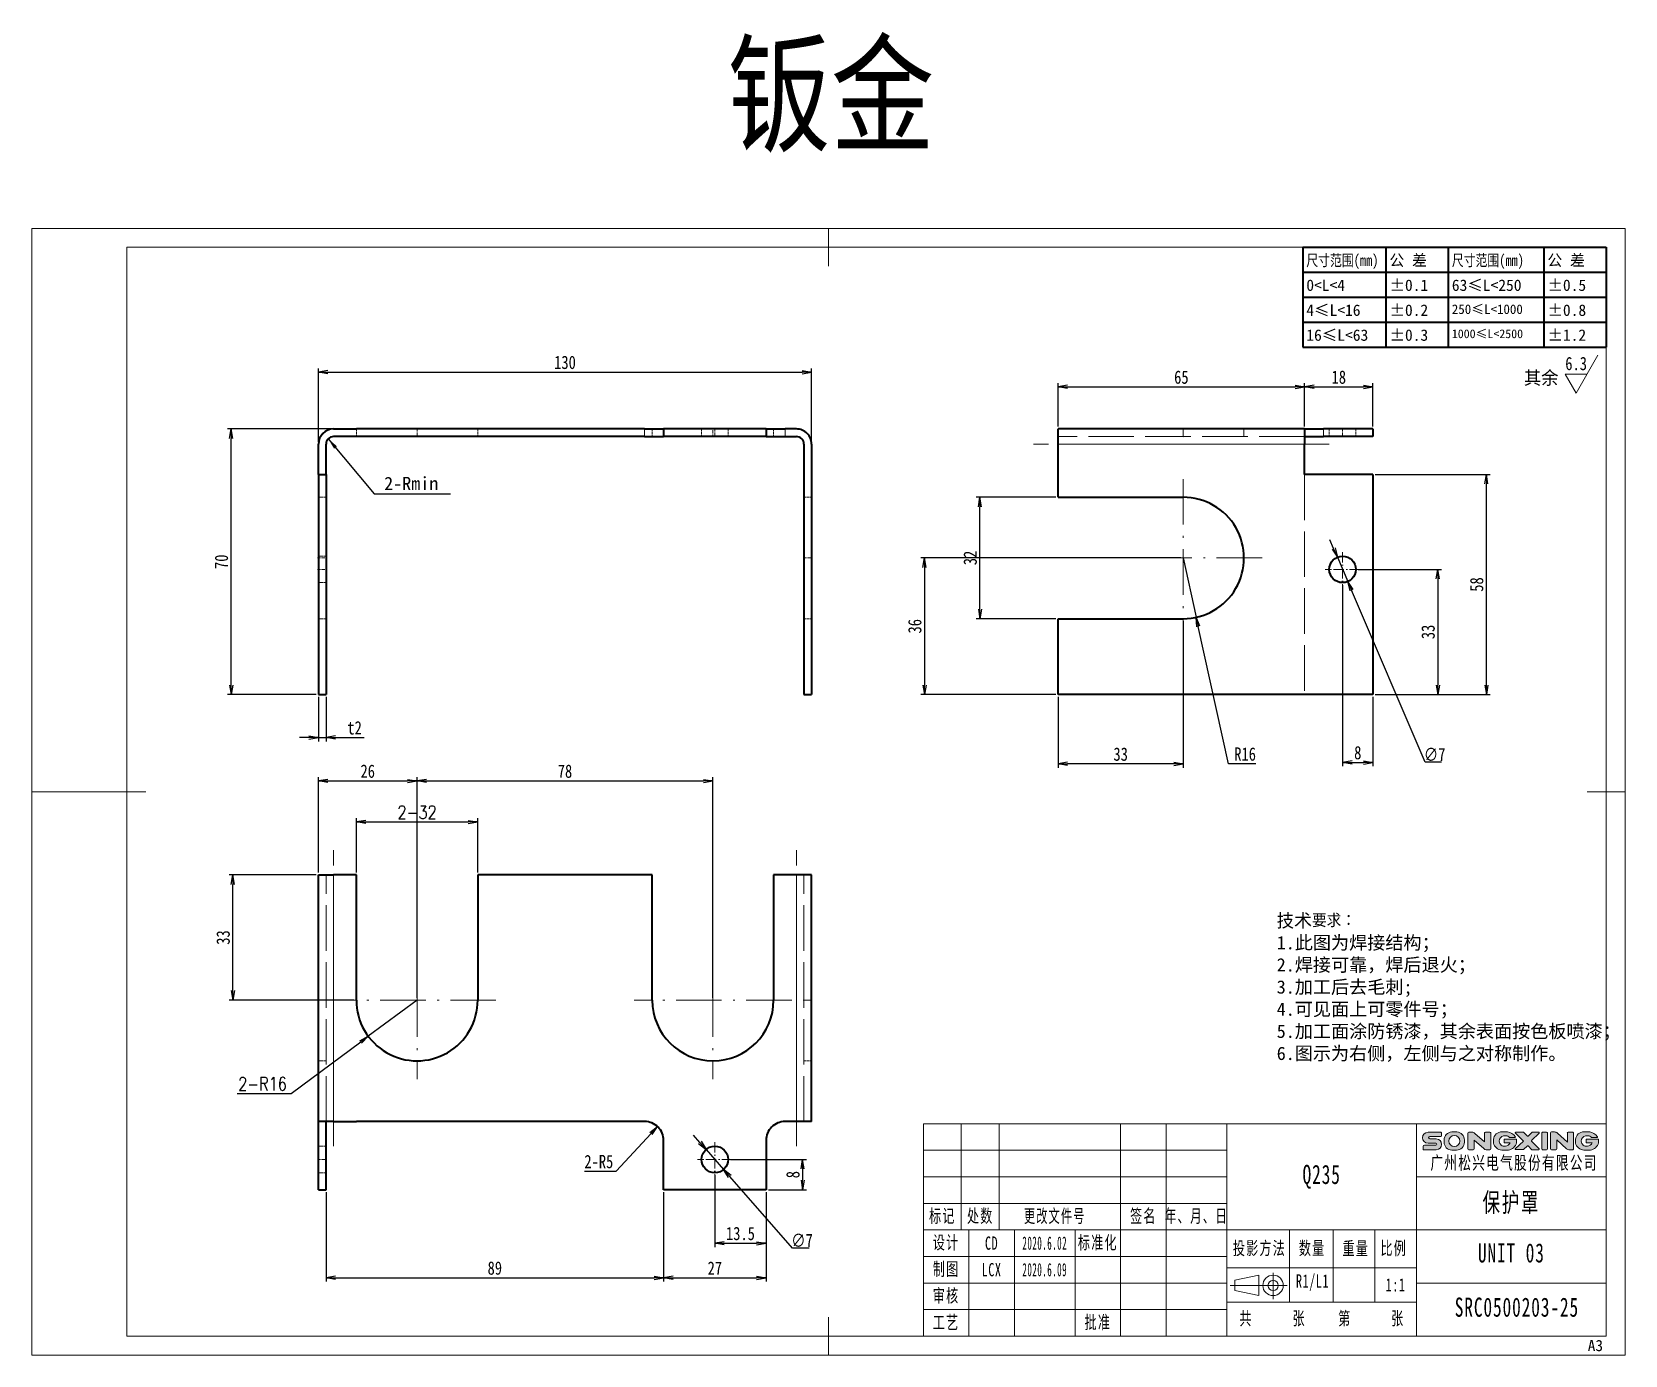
# Model space of a CAD drawing. Header units: millimetres. Extents: x -15766 to 80009, y -9701 to 15159.
# Drawn here: x -8934.7 to -8514.7, y 11134.1 to 11482.9 of the extents above; entities that cross this region are included whole.
import ezdxf
from ezdxf.enums import TextEntityAlignment as Align

# ---------------------------------------------------------------- set-up
doc = ezdxf.new("R2010")
doc.units = ezdxf.units.MM
for name, pattern in [('CENTER-HOKUTO_1', [16, 13, -1, 1, -1]), ('DASHDOT', [18.5, 12, -3, 0.5, -3]), ('DASHED', [15, 12, -3]), ('HIDDEN-HOKUTO_1', [2, 1, -1])]:
    doc.linetypes.add(name, pattern=pattern)
doc.layers.get('DEFPOINTS').update_dxf_attribs({"lineweight": 18})
doc.layers.add('07', color=7, linetype='Continuous')
for name, color, linetype, lineweight in [('AM_7', 2, 'CENTER-HOKUTO_1', 18), ('AM_HID', 1, 'HIDDEN-HOKUTO_1', 18), ('AM_VIS', 7, 'Continuous', 18), ('CDRAFT0', 7, 'Continuous', 18), ('DIM', 253, 'Continuous', 20), ('title_frame', 7, 'Continuous', 18), ('word_dim', 9, 'Continuous', 18), ('尺寸线层', 3, 'Continuous', 18), ('标注线', 3, 'Continuous', 18), ('粗实线层', 7, 'Continuous', 35), ('粗实线层_1', 7, 'Continuous', 15), ('细实线层', 7, 'Continuous', 18)]:
    doc.layers.add(name, color=color, linetype=linetype, lineweight=lineweight)
doc.styles.add('DIM', font='', dxfattribs={"width": 0.8})
doc.styles.add('STYLE1', font='')
doc.styles.add('UserTxtStyle1', font='', dxfattribs={"width": 0.618357})
doc.styles.add('UserTxtStyle2', font='', dxfattribs={"width": 0.634692})
doc.styles.add('UserTxtStyle3', font='', dxfattribs={"width": 0.7})
doc.styles.add('标准', font='', dxfattribs={"width": 0.667})
doc.styles.get('DIM').set_extended_font_data('NSimSun')
doc.styles.get('STYLE1').set_extended_font_data('宋体')
doc.styles.get('UserTxtStyle1').set_extended_font_data('宋体')
doc.styles.get('UserTxtStyle2').set_extended_font_data('宋体')
doc.styles.get('UserTxtStyle3').set_extended_font_data('宋体')
doc.styles.get('标准').set_extended_font_data('宋体')
doc.dimstyles.new('1-1', dxfattribs={"dimtxt": 3.5, "dimasz": 3, "dimexe": 1, "dimexo": 0, "dimgap": 1, "dimtad": 1, "dimdsep": 46, "dimtxsty": 'DIM', "dimblk": '_CAXARROW', "dimcen": 0, "dimdle": 6, "dimclrd": 256, "dimclre": 256, "dimclrt": 3, "dimazin": 2, "dimtfac": 0.707107, "dimtmove": 0, "dimatfit": 3, "dimfxl": 0, "dimfrac": 2, "dimtolj": 1, "dimarcsym": 0})
doc.dimstyles.new('1-1$0', dxfattribs={"dimtxt": 3.5, "dimasz": 2.5, "dimexe": 1, "dimexo": 0.625, "dimgap": 0.8, "dimtad": 1, "dimdsep": 46, "dimtxsty": 'DIM', "dimblk": 'OPEN', "dimcen": 0, "dimdle": 5, "dimclrd": 256, "dimclre": 256, "dimclrt": 3, "dimazin": 3, "dimtfac": 0.5, "dimtmove": 0, "dimatfit": 3, "dimldrblk": 'OPEN', "dimfxl": 0, "dimtolj": 1, "dimarcsym": 0})
doc.dimstyles.new('1-1$3', dxfattribs={"dimtxt": 3.5, "dimasz": 2.5, "dimexe": 1, "dimexo": 0.625, "dimgap": 0.3, "dimtad": 1, "dimtih": 1, "dimtoh": 1, "dimdsep": 46, "dimtxsty": 'DIM', "dimblk": 'OPEN', "dimcen": 0, "dimdle": 5, "dimclrd": 256, "dimclre": 256, "dimclrt": 3, "dimazin": 3, "dimtfac": 0.5, "dimtmove": 0, "dimatfit": 3, "dimldrblk": 'OPEN', "dimfxl": 0, "dimtolj": 1, "dimarcsym": 0})
doc.dimstyles.new('1-1$4', dxfattribs={"dimtxt": 3.5, "dimasz": 2.5, "dimexe": 1, "dimexo": 0.625, "dimgap": 0.8, "dimtad": 1, "dimtih": 1, "dimtoh": 1, "dimzin": 12, "dimdsep": 46, "dimtxsty": 'DIM', "dimblk": 'OPEN', "dimcen": 0, "dimdle": 5, "dimclrd": 256, "dimclre": 256, "dimclrt": 3, "dimazin": 3, "dimtfac": 0.5, "dimtmove": 0, "dimatfit": 3, "dimldrblk": 'OPEN', "dimfxl": 0, "dimtolj": 1, "dimarcsym": 0})

msp = doc.modelspace()

# ---------------------------------------------------------------- texts
at = {"layer": 'DIM', "insert": (-8751.36994, 11478.93758), "char_height": 25, "width": 104.980501, "attachment_point": 1, "style": 'DIM'}
msp.add_mtext('{\\C3;钣金}', dxfattribs=at)
at = {"layer": 'DIM', "color": 2, "style": 'DIM', "width": 0.8}
msp.add_attdef('6.3', text='0.0', height=3.5, dxfattribs=at).set_placement((-8524.76739, 11392.67681), align=Align.BOTTOM_RIGHT)
at = {"layer": 'title_frame', "color": 3, "insert": (-8524.5637, 11135.11084), "char_height": 2.958904, "width": 5.8684932, "attachment_point": 7, "style": 'STYLE1'}
msp.add_mtext('A3', dxfattribs=at)
at = {"layer": 'word_dim', "linetype": 'Continuous', "insert": (-8541.3941, 11393.44267), "char_height": 3.5, "width": 10.860604, "attachment_point": 1}
msp.add_mtext('{\\C3;其余}', dxfattribs=at)
at = {"layer": 'word_dim', "color": 3, "insert": (-8841.84845, 11362.09822), "char_height": 3.5, "attachment_point": 7}
msp.add_mtext('\\A1;2-Rmin', dxfattribs=at)
at = {"layer": 'word_dim', "linetype": 'Continuous', "ltscale": 4, "insert": (-8606.55179, 11250.39953), "char_height": 3.5, "width": 139.6035818, "attachment_point": 1}
msp.add_mtext('{\\C3;技\\fSimSun|b0|i0|c134|p2;术\\Ftxt,bigfont|c128;\\M+19776\\M+18B81\\M+18146\\P\\fNSimSun|b0|i0|c134|p49;1\\fSimSun|b0|i0|c134|p49;.此图为焊接结构；\\P2.焊接可靠，焊后退火；\\P3.加工后去毛刺;\\P4.可见面上可零件号；\\P5.加工面涂防锈漆，其余表面按色板喷漆；\\P6.图示为右侧，左侧与之对称制作。}', dxfattribs=at)
at = {"layer": '尺寸线层', "attachment_point": 5, "line_spacing_factor": 1.15057}
for s, insert, char_height, width, style in [('\\T1.1;广州松兴电气股份有限公司', (-8543.99416, 11184.59324), 3.5, 47.3170633, 'UserTxtStyle3'), ('\\T1.1;Q235', (-8594.70926, 11181.10436), 5.050306, 29.4580043, '标准'), ('{\\T1.1;保护罩}', (-8544.70926, 11174.0851), 5.0503058, 29.4580043, '标准'), ('\\T1.1;标记', (-8694.70926, 11170.60436), 3.5, 18, '标准'), ('\\T1.1;处数', (-8684.70926, 11170.60436), 3.5, 18, '标准'), ('\\T1.1;更改文件号', (-8665.07584, 11170.58037), 3.5, 30, 'UserTxtStyle1'), ('\\T1.1;签名', (-8641.70926, 11170.60436), 3.5, 22, '标准'), ('\\T1.1;年、月、日', (-8627.70926, 11170.60436), 3.5, 30, 'UserTxtStyle2'), ('\\T1.1;设计', (-8693.70926, 11163.60436), 3.5, 22, '标准'), ('{\\T1.1;CD}', (-8681.70926, 11163.60436), 3.5, 22, '标准'), ('{\\W0.5;\\T1.1;2020.6.02}', (-8667.70926, 11163.60436), 3.5, 16, '标准'), ('\\T1.1;标准化', (-8653.70926, 11163.60436), 3.5, 22, '标准'), ('\\T1.1;投影方法', (-8611.11426, 11162.10436), 3.5, 22, '标准'), ('\\T1.1;数量', (-8597.20926, 11162.10436), 3.5, 22, '标准'), ('\\T1.1;重量', (-8585.70926, 11162.10436), 3.5, 22, '标准'), ('\\T1.1;比例', (-8575.70926, 11162.10436), 3.5, 22, '标准'), ('{\\T1.1;UNIT 03}', (-8544.70926, 11161.01806), 5.0503058, 29.4580043, '标准'), ('\\T1.1;制图', (-8693.70926, 11156.60436), 3.5, 22, '标准'), ('{\\T1.1;LCX}', (-8681.70926, 11156.60436), 3.5, 22, '标准'), ('{\\W0.5;\\T1.1;2020.6.09}', (-8667.70926, 11156.60436), 3.5, 16, '标准'), ('{\\T1.1;R1/L1}', (-8597.11464, 11153.21953), 3.5, 11, '标准'), ('\\T1.1;审核', (-8693.70926, 11149.60436), 3.5, 22, '标准'), ('\\T1.1;1:1', (-8575.20926, 11152.60436), 3.5, 7.4626183, '标准'), ('{\\T1.1;SRC0500203-25}', (-8543.24595, 11146.70936), 5.0503058, 29.3737905, '标准'), ('\\T1.1;工艺', (-8693.70926, 11142.60436), 3.5, 22, '标准'), ('\\T1.1;批准', (-8653.70926, 11142.60436), 3.5, 22, '标准'), ('\\T1.1;共', (-8614.63793, 11143.60436), 3.5, 8, '标准'), ('\\T1.1;张', (-8600.63793, 11143.60436), 3.5, 8, '标准'), ('\\T1.1;第', (-8588.59902, 11143.60436), 3.5, 8, '标准'), ('\\T1.1;张', (-8574.63793, 11143.60436), 3.5, 8, '标准')]:
    msp.add_mtext(s, dxfattribs=dict(at, insert=insert, char_height=char_height, width=width, style=style))

# ---------------------------------------------------------------- blocks, each defined once
blk = doc.blocks.new('*X27')
at = {"layer": 'CDRAFT0'}
for p, q in [((420, 297), (0, 297)), ((0, 297), (0, 0)), ((420, 0), (420, 297)), ((0, 0), (420, 0))]:
    blk.add_line(p, q, dxfattribs=at)
at = {"layer": '粗实线层_1'}
for p, q in [((210, 297), (210, 287)), ((415, 292), (25, 292)), ((25, 292), (25, 5)), ((415, 5), (415, 292)), ((0, 148.5), (30, 148.5)), ((420, 148.5), (410, 148.5)), ((210, 0), (210, 10)), ((25, 5), (415, 5))]:
    blk.add_line(p, q, dxfattribs=at)
blk = doc.blocks.new('*X28')
at = {"layer": 'word_dim', "color": 142}
for p, q in [((-8.1, 50.91), (-8.1, 51.87)), ((-5.82, 53.84), (-4.35, 53.84)), ((-4.75, 52.82), (-5.42, 52.82)), ((-5.26, 50.93), (-5.26, 51.82)), ((-3.7, 50.94), (-5.26, 50.93)), ((-5.14, 51.94), (-2.13, 51.94)), ((-2.5, 52.35), (-3.88, 52.35)), ((-2.01, 51.82), (-2.01, 50.99)), ((-4.14, 49.03), (-5.87, 49.03))]:
    blk.add_line(p, q, dxfattribs=at)
for centre, radius, start, end in [((-5.9, 51.62), 2.22, 87.9834, 173.5522), ((-5.69, 51.51), 2.48, 193.9312, 265.9152), ((-5.1, 51.38), 1.48, 102.1571, 179.7274), ((-5.16, 51.47), 1.42, 183.4563, 278.6924), ((-5.14, 51.82), 0.119, 90, 180), ((-5, 51.46), 1.4, 272.3479, 338.0694), ((-4.91, 51.5), 1.34, 40.0143, 83.3977), ((-4.76, 50.89), 2.98, 35.6455, 82.0464), ((-4.5, 51.56), 2.55, 277.9409, 347.0572), ((-2.46, 52.51), 0.162, 256.8929, 44.031), ((-2.13, 51.82), 0.119, 360, 90)]:
    blk.add_arc(centre, radius, start, end, dxfattribs=at)
blk = doc.blocks.new('*X29')
at = {"layer": 'word_dim', "color": 142}
for p, q in [((-42.72, 51.74), (-42.72, 51.12)), ((-39.36, 53.82), (-40.72, 53.82)), ((-37.35, 51.12), (-37.35, 51.74)), ((-40.72, 49.03), (-39.44, 49.03))]:
    blk.add_line(p, q, dxfattribs=at)
for centre, radius, start, end in [((-40.63, 51.73), 2.09, 92.4923, 179.9697), ((-40.63, 51.12), 2.09, 180.0303, 267.5077), ((-39.46, 51.13), 2.1, 270.4586, 359.6716), ((-39.45, 51.73), 2.09, 0.0303, 87.5077)]:
    blk.add_arc(centre, radius, start, end, dxfattribs=at)
blk = doc.blocks.new('*X30')
at = {"layer": 'word_dim', "color": 142}
for p, q in [((-46.95, 53.75), (-43.58, 53.75)), ((-44.9, 50.85), (-46.95, 50.85)), ((-43.58, 52.67), (-46.45, 52.67)), ((-46.45, 51.98), (-44.79, 51.98)), ((-43.38, 53.58), (-43.38, 52.87)), ((-48.26, 49.13), (-48.26, 49.99)), ((-44.79, 49.14), (-48.26, 49.13)), ((-47.9, 50.34), (-44.9, 50.34))]:
    blk.add_line(p, q, dxfattribs=at)
for centre, radius, start, end in [((-46.95, 52.3), 1.45, 90, 270), ((-46.45, 52.32), 0.346, 90, 270), ((-44.9, 50.6), 0.256, 270, 90), ((-44.79, 50.56), 1.42, 270, 90), ((-43.58, 53.55), 0.196, 10.2062, 90), ((-43.59, 52.87), 0.202, 271.2386, 0), ((-47.9, 49.99), 0.356, 90, 180)]:
    blk.add_arc(centre, radius, start, end, dxfattribs=at)
blk = doc.blocks.new('*X31')
at = {"layer": 'word_dim', "color": 142}
for p, q in [((-36.45, 49.37), (-36.45, 53.54)), ((-36.21, 53.78), (-35.37, 53.78)), ((-32.28, 49.42), (-34.82, 51.68)), ((-34.82, 51.68), (-34.82, 49.37)), ((-34.63, 53.45), (-32.08, 51.21)), ((-32.08, 51.21), (-32.08, 53.55)), ((-31.84, 53.79), (-30.67, 53.79)), ((-30.43, 53.55), (-30.43, 49.36)), ((-35.05, 49.14), (-36.21, 49.14)), ((-30.67, 49.12), (-31.6, 49.12))]:
    blk.add_line(p, q, dxfattribs=at)
for centre, radius, start, end in [((-36.21, 53.54), 0.237, 90, 180), ((-35.37, 52.78), 0.998, 41.87, 90), ((-31.84, 53.55), 0.237, 90, 180), ((-30.67, 53.55), 0.237, 0, 90), ((-36.21, 49.37), 0.237, 180, 270), ((-35.05, 49.37), 0.237, 270, 0), ((-31.6, 50.05), 0.922, 223.0098, 270), ((-30.67, 49.36), 0.237, 270, 0)]:
    blk.add_arc(centre, radius, start, end, dxfattribs=at)
blk = doc.blocks.new('*X32')
at = {"layer": 'word_dim', "color": 142}
for p, q in [((-29.73, 50.91), (-29.73, 51.87)), ((-27.45, 53.84), (-25.99, 53.84)), ((-26.39, 52.82), (-27.05, 52.82)), ((-26.89, 50.93), (-26.89, 51.82)), ((-25.34, 50.94), (-26.89, 50.93)), ((-26.77, 51.94), (-23.76, 51.94)), ((-24.13, 52.35), (-25.52, 52.35)), ((-23.64, 51.82), (-23.64, 50.99)), ((-25.78, 49.03), (-27.5, 49.03))]:
    blk.add_line(p, q, dxfattribs=at)
for centre, radius, start, end in [((-27.53, 51.62), 2.22, 87.9834, 173.5522), ((-27.33, 51.51), 2.48, 193.9312, 265.9152), ((-26.74, 51.38), 1.48, 102.1571, 179.7274), ((-26.79, 51.47), 1.42, 183.4563, 278.6924), ((-26.77, 51.82), 0.119, 90, 180), ((-26.64, 51.46), 1.4, 272.3479, 338.0694), ((-26.54, 51.5), 1.34, 40.0143, 83.3977), ((-26.4, 50.89), 2.98, 35.6455, 82.0464), ((-26.13, 51.56), 2.55, 277.9409, 347.0572), ((-24.09, 52.51), 0.162, 256.8929, 44.031), ((-23.76, 51.82), 0.119, 360, 90)]:
    blk.add_arc(centre, radius, start, end, dxfattribs=at)
blk = doc.blocks.new('*X33')
at = {"layer": 'word_dim', "color": 142}
for p, q in [((-21.78, 51.43), (-23.98, 49.37)), ((-23.93, 53.53), (-21.78, 51.43)), ((-21.78, 53.73), (-23.84, 53.73)), ((-20.74, 52.73), (-21.78, 53.73)), ((-19.55, 53.73), (-20.57, 52.73)), ((-19.65, 51.53), (-17.67, 53.53)), ((-17.7, 49.34), (-19.65, 51.36)), ((-17.76, 53.73), (-19.55, 53.73)), ((-23.9, 49.16), (-21.77, 49.16)), ((-21.77, 49.16), (-20.76, 50.13)), ((-20.59, 50.13), (-19.61, 49.14)), ((-19.61, 49.14), (-17.79, 49.14))]:
    blk.add_line(p, q, dxfattribs=at)
for centre, start, end in [((-23.84, 53.61), 90, 225.5878), ((-20.66, 52.81), 226.0826, 314.4638), ((-19.56, 51.44), 135.4134, 224.006), ((-17.76, 53.62), 315.4134, 90), ((-23.9, 49.28), 133.1111, 270), ((-20.67, 50.05), 44.8103, 133.7737), ((-17.79, 49.26), 270, 44.006)]:
    blk.add_arc(centre, 0.119, start, end, dxfattribs=at)
blk = doc.blocks.new('*X34')
at = {"layer": 'word_dim', "color": 142}
for p, q in [((-16.98, 49.36), (-16.98, 53.55)), ((-16.74, 53.78), (-15.71, 53.78)), ((-15.47, 53.55), (-15.47, 49.36)), ((-15.71, 49.12), (-16.74, 49.12))]:
    blk.add_line(p, q, dxfattribs=at)
for centre, start, end in [((-16.74, 53.55), 90, 180), ((-15.71, 53.55), 0, 90), ((-16.74, 49.36), 180, 270), ((-15.71, 49.36), 270, 0)]:
    blk.add_arc(centre, 0.237, start, end, dxfattribs=at)
blk = doc.blocks.new('*X35')
at = {"layer": 'word_dim', "color": 142}
for p, q in [((-14.68, 49.34), (-14.68, 53.58)), ((-14.44, 53.82), (-13.63, 53.82)), ((-10.44, 49.4), (-13.01, 51.74)), ((-13.01, 51.74), (-13.01, 49.34)), ((-12.84, 53.51), (-10.23, 51.17)), ((-10.23, 51.17), (-10.23, 53.55)), ((-10, 53.79), (-8.83, 53.79)), ((-8.59, 53.55), (-8.59, 49.33)), ((-13.25, 49.11), (-14.44, 49.11)), ((-8.83, 49.09), (-9.65, 49.09))]:
    blk.add_line(p, q, dxfattribs=at)
for centre, radius, start, end in [((-14.44, 53.58), 0.237, 90, 180), ((-13.63, 52.63), 1.19, 48.0201, 90), ((-10, 53.55), 0.237, 90, 180), ((-8.83, 53.55), 0.237, 0, 90), ((-14.44, 49.34), 0.237, 180, 270), ((-13.25, 49.34), 0.237, 270, 0), ((-9.65, 50.28), 1.19, 227.7422, 270), ((-8.83, 49.33), 0.237, 270, 0)]:
    blk.add_arc(centre, radius, start, end, dxfattribs=at)
blk = doc.blocks.new('自由公差_1')
at = {"layer": '粗实线层'}
for p, q in [((-80, 0), (0, 0)), ((-80, 0), (-80, -26.3)), ((-58.08, 0), (-58.08, -26.3)), ((-41.64, 0), (-41.64, -26.3)), ((-16.44, 0), (-16.44, -26.3)), ((0, 0), (0, -26.3)), ((-80, -6.58), (0, -6.58)), ((-80, -13.15), (0, -13.15)), ((-80, -19.73), (0, -19.73)), ((-80, -26.3), (0, -26.3))]:
    blk.add_line(p, q, dxfattribs=at)
at = {"layer": '尺寸线层', "linetype": 'Continuous', "attachment_point": 1, "line_spacing_factor": 0.9}
for s, insert, char_height, width in [('{\\W0.8;尺寸范围(mm)}', (-79.04, -1.92), 3, 22.6032), ('公 差', (-57.12, -1.92), 3, 22.6032), ('{\\W0.8;尺寸范围(mm)}', (-40.68, -1.92), 3, 22.6032), ('公 差', (-15.48, -1.92), 3, 22.6032), ('%%P0.1', (-57.12, -8.49), 3, 12.7119), ('63≤L<250', (-40.68, -8.49), 3, 22.6032), ('%%P0.5', (-15.48, -8.49), 3, 12.5771), ('0<L<4', (-79.04, -8.49), 3, 22.6032), ('4≤L<16', (-79.04, -15.07), 3, 22.6032), ('%%P0.2', (-57.12, -15.07), 3, 12.4769), ('250≤L<1000', (-40.68, -15.07), 2.5, 22.6032), ('%%P0.8', (-15.48, -15.07), 3, 13.0759), ('16≤L<63', (-79.04, -21.64), 3, 22.6032), ('%%P0.3', (-57.12, -21.64), 3, 12.7119), ('1000≤L<2500', (-40.68, -21.64), 2.3, 22.6032), ('%%P1.2', (-15.48, -21.64), 3, 12.8764)]:
    blk.add_mtext(s, dxfattribs=dict(at, insert=insert, char_height=char_height, width=width))
blk = doc.blocks.new('_OPEN')
at = {"color": 0, "linetype": 'ByBlock', "lineweight": -2}
for p, q in [((-1, 0.166667), (0, 0)), ((-1, -0.166667), (0, 0)), ((0, 0), (-1, 0))]:
    blk.add_line(p, q, dxfattribs=at)
blk = doc.blocks.new('*D361')
at = {"layer": 'DEFPOINTS', "color": 0, "transparency": 16777216}
for p in [(-8859.17, 11308.22), (-8857.17, 11308.22), (-8857.17, 11296.88)]:
    blk.add_point(p, dxfattribs=at)
at = {"layer": 'word_dim', "linetype": 'Continuous', "lineweight": -2, "transparency": 16777216}
for p, q in [((-8859.17, 11307.59), (-8859.17, 11295.88)), ((-8857.17, 11307.59), (-8857.17, 11295.88)), ((-8861.67, 11296.88), (-8864.17, 11296.88)), ((-8859.17, 11296.88), (-8857.17, 11296.88)), ((-8854.67, 11296.88), (-8847.09, 11296.88))]:
    blk.add_line(p, q, dxfattribs=at)
at = {"layer": 'word_dim', "lineweight": -2, "transparency": 16777216, "xscale": 2.5, "yscale": 2.5, "zscale": 2.5}
blk.add_blockref('_OPEN', (-8859.17, 11296.88), dxfattribs=at)
at = {"layer": 'word_dim', "lineweight": -2, "transparency": 16777216, "xscale": 2.5, "yscale": 2.5, "zscale": 2.5, "rotation": 180}
blk.add_blockref('_OPEN', (-8857.17, 11296.88), dxfattribs=at)
at = {"layer": 'word_dim', "color": 3, "transparency": 16777216, "insert": (-8849.63, 11299.43), "char_height": 3.5, "attachment_point": 5, "style": 'DIM'}
blk.add_mtext('\\A1;t2', dxfattribs=at)
blk = doc.blocks.new('_CAXARROW')
blk.add_hatch(color=0).paths.add_polyline_path([(0, 0), (-1, 0.125), (-1, -0.125)], flags=0)
blk = doc.blocks.new('*D362')
at = {"layer": 'DEFPOINTS', "color": 0, "transparency": 16777216}
for p in [(-8729.17, 11393.2), (-8859.17, 11374.22), (-8729.17, 11374.22)]:
    blk.add_point(p, dxfattribs=at)
at = {"layer": 'word_dim', "linetype": 'Continuous', "lineweight": -2, "transparency": 16777216}
for p, q in [((-8859.17, 11374.84), (-8859.17, 11394.2)), ((-8856.67, 11393.2), (-8731.67, 11393.2)), ((-8729.17, 11374.84), (-8729.17, 11394.2))]:
    blk.add_line(p, q, dxfattribs=at)
at = {"layer": 'word_dim', "lineweight": -2, "transparency": 16777216, "xscale": 2.5, "yscale": 2.5, "zscale": 2.5, "rotation": 180}
blk.add_blockref('_OPEN', (-8859.17, 11393.2), dxfattribs=at)
at = {"layer": 'word_dim', "lineweight": -2, "transparency": 16777216, "xscale": 2.5, "yscale": 2.5, "zscale": 2.5}
blk.add_blockref('_OPEN', (-8729.17, 11393.2), dxfattribs=at)
at = {"layer": 'word_dim', "color": 3, "transparency": 16777216, "insert": (-8794.17, 11395.75), "char_height": 3.5, "attachment_point": 5, "style": 'DIM'}
blk.add_mtext('\\A1;130', dxfattribs=at)
blk = doc.blocks.new('*D363')
at = {"layer": 'DEFPOINTS', "color": 0, "transparency": 16777216}
for p in [(-8882.18, 11378.22), (-8855.17, 11378.22), (-8859.17, 11308.22)]:
    blk.add_point(p, dxfattribs=at)
at = {"layer": 'word_dim', "linetype": 'Continuous', "lineweight": -2, "transparency": 16777216}
for p, q in [((-8855.8, 11378.22), (-8883.18, 11378.22)), ((-8882.18, 11310.72), (-8882.18, 11375.72)), ((-8859.8, 11308.22), (-8883.18, 11308.22))]:
    blk.add_line(p, q, dxfattribs=at)
at = {"layer": 'word_dim', "lineweight": -2, "transparency": 16777216, "xscale": 2.5, "yscale": 2.5, "zscale": 2.5}
for p, rotation in [((-8882.18, 11378.22), 90), ((-8882.18, 11308.22), 270)]:
    blk.add_blockref('_OPEN', p, dxfattribs=dict(at, rotation=rotation))
at = {"layer": 'word_dim', "color": 3, "transparency": 16777216, "insert": (-8884.73, 11343.22), "char_height": 3.5, "attachment_point": 5, "rotation": 90, "style": 'DIM'}
blk.add_mtext('\\A1;70', dxfattribs=at)
blk = doc.blocks.new('*D364')
at = {"layer": 'DEFPOINTS', "color": 0, "transparency": 16777216}
for p in [(-8599.19, 11389.31), (-8664.19, 11378.22), (-8599.19, 11378.22)]:
    blk.add_point(p, dxfattribs=at)
at = {"layer": 'word_dim', "linetype": 'Continuous', "lineweight": -2, "transparency": 16777216}
for p, q in [((-8664.19, 11378.84), (-8664.19, 11390.31)), ((-8661.69, 11389.31), (-8601.69, 11389.31)), ((-8599.19, 11378.84), (-8599.19, 11390.31))]:
    blk.add_line(p, q, dxfattribs=at)
at = {"layer": 'word_dim', "lineweight": -2, "transparency": 16777216, "xscale": 2.5, "yscale": 2.5, "zscale": 2.5, "rotation": 180}
blk.add_blockref('_OPEN', (-8664.19, 11389.31), dxfattribs=at)
at = {"layer": 'word_dim', "lineweight": -2, "transparency": 16777216, "xscale": 2.5, "yscale": 2.5, "zscale": 2.5}
blk.add_blockref('_OPEN', (-8599.19, 11389.31), dxfattribs=at)
at = {"layer": 'word_dim', "color": 3, "transparency": 16777216, "insert": (-8631.69, 11391.86), "char_height": 3.5, "attachment_point": 5, "style": 'DIM'}
blk.add_mtext('\\A1;65', dxfattribs=at)
blk = doc.blocks.new('*D365')
at = {"layer": 'DEFPOINTS', "color": 0, "transparency": 16777216}
for p in [(-8581.19, 11389.31), (-8599.19, 11378.22), (-8581.19, 11378.22)]:
    blk.add_point(p, dxfattribs=at)
at = {"layer": 'word_dim', "linetype": 'Continuous', "lineweight": -2, "transparency": 16777216}
for p, q in [((-8599.19, 11378.84), (-8599.19, 11390.31)), ((-8596.69, 11389.31), (-8583.69, 11389.31)), ((-8581.19, 11378.84), (-8581.19, 11390.31))]:
    blk.add_line(p, q, dxfattribs=at)
at = {"layer": 'word_dim', "lineweight": -2, "transparency": 16777216, "xscale": 2.5, "yscale": 2.5, "zscale": 2.5, "rotation": 180}
blk.add_blockref('_OPEN', (-8599.19, 11389.31), dxfattribs=at)
at = {"layer": 'word_dim', "lineweight": -2, "transparency": 16777216, "xscale": 2.5, "yscale": 2.5, "zscale": 2.5}
blk.add_blockref('_OPEN', (-8581.19, 11389.31), dxfattribs=at)
at = {"layer": 'word_dim', "color": 3, "transparency": 16777216, "insert": (-8590.19, 11391.86), "char_height": 3.5, "attachment_point": 5, "style": 'DIM'}
blk.add_mtext('\\A1;18', dxfattribs=at)
blk = doc.blocks.new('*D366')
at = {"layer": 'DEFPOINTS', "color": 0, "transparency": 16777216}
for p in [(-8581.19, 11366.22), (-8551.28, 11366.22), (-8581.19, 11308.22)]:
    blk.add_point(p, dxfattribs=at)
at = {"layer": 'word_dim', "linetype": 'Continuous', "lineweight": -2, "transparency": 16777216}
for p, q in [((-8580.57, 11366.22), (-8550.28, 11366.22)), ((-8551.28, 11310.72), (-8551.28, 11363.72)), ((-8580.57, 11308.22), (-8550.28, 11308.22))]:
    blk.add_line(p, q, dxfattribs=at)
at = {"layer": 'word_dim', "lineweight": -2, "transparency": 16777216, "xscale": 2.5, "yscale": 2.5, "zscale": 2.5}
for p, rotation in [((-8551.28, 11366.22), 90), ((-8551.28, 11308.22), 270)]:
    blk.add_blockref('_OPEN', p, dxfattribs=dict(at, rotation=rotation))
at = {"layer": 'word_dim', "color": 3, "transparency": 16777216, "insert": (-8553.83, 11337.22), "char_height": 3.5, "attachment_point": 5, "rotation": 90, "style": 'DIM'}
blk.add_mtext('\\A1;58', dxfattribs=at)
blk = doc.blocks.new('*D367')
at = {"layer": 'DEFPOINTS', "color": 0, "transparency": 16777216}
for p in [(-8684.79, 11360.22), (-8664.19, 11360.22), (-8664.19, 11328.22)]:
    blk.add_point(p, dxfattribs=at)
at = {"layer": 'word_dim', "linetype": 'Continuous', "lineweight": -2, "transparency": 16777216}
for p, q in [((-8664.82, 11360.22), (-8685.79, 11360.22)), ((-8684.79, 11330.72), (-8684.79, 11357.72)), ((-8664.82, 11328.22), (-8685.79, 11328.22))]:
    blk.add_line(p, q, dxfattribs=at)
at = {"layer": 'word_dim', "lineweight": -2, "transparency": 16777216, "xscale": 2.5, "yscale": 2.5, "zscale": 2.5}
for p, rotation in [((-8684.79, 11360.22), 90), ((-8684.79, 11328.22), 270)]:
    blk.add_blockref('_OPEN', p, dxfattribs=dict(at, rotation=rotation))
at = {"layer": 'word_dim', "color": 3, "transparency": 16777216, "insert": (-8687.34, 11344.22), "char_height": 3.5, "attachment_point": 5, "rotation": 90, "style": 'DIM'}
blk.add_mtext('\\A1;32', dxfattribs=at)
blk = doc.blocks.new('*D368')
at = {"layer": 'DEFPOINTS', "color": 0, "transparency": 16777216}
for p in [(-8631.19, 11344.22), (-8699.4, 11308.22), (-8664.19, 11308.22)]:
    blk.add_point(p, dxfattribs=at)
at = {"layer": 'word_dim', "linetype": 'Continuous', "lineweight": -2, "transparency": 16777216}
for p, q in [((-8631.82, 11344.22), (-8700.4, 11344.22)), ((-8699.4, 11341.72), (-8699.4, 11310.72)), ((-8664.82, 11308.22), (-8700.4, 11308.22))]:
    blk.add_line(p, q, dxfattribs=at)
at = {"layer": 'word_dim', "lineweight": -2, "transparency": 16777216, "xscale": 2.5, "yscale": 2.5, "zscale": 2.5}
for p, rotation in [((-8699.4, 11344.22), 90), ((-8699.4, 11308.22), 270)]:
    blk.add_blockref('_OPEN', p, dxfattribs=dict(at, rotation=rotation))
at = {"layer": 'word_dim', "color": 3, "transparency": 16777216, "insert": (-8701.95, 11326.22), "char_height": 3.5, "attachment_point": 5, "rotation": 90, "style": 'DIM'}
blk.add_mtext('\\A1;36', dxfattribs=at)
blk = doc.blocks.new('*D369')
at = {"layer": 'DEFPOINTS', "color": 0, "transparency": 16777216}
for p in [(-8631.19, 11328.22), (-8664.19, 11308.22), (-8664.19, 11289.94)]:
    blk.add_point(p, dxfattribs=at)
at = {"layer": 'word_dim', "linetype": 'Continuous', "lineweight": -2, "transparency": 16777216}
for p, q in [((-8631.19, 11327.59), (-8631.19, 11288.94)), ((-8664.19, 11307.59), (-8664.19, 11288.94)), ((-8633.69, 11289.94), (-8661.69, 11289.94))]:
    blk.add_line(p, q, dxfattribs=at)
at = {"layer": 'word_dim', "lineweight": -2, "transparency": 16777216, "xscale": 2.5, "yscale": 2.5, "zscale": 2.5, "rotation": 180}
blk.add_blockref('_OPEN', (-8664.19, 11289.94), dxfattribs=at)
at = {"layer": 'word_dim', "lineweight": -2, "transparency": 16777216, "xscale": 2.5, "yscale": 2.5, "zscale": 2.5}
blk.add_blockref('_OPEN', (-8631.19, 11289.94), dxfattribs=at)
at = {"layer": 'word_dim', "color": 3, "transparency": 16777216, "insert": (-8647.69, 11292.49), "char_height": 3.5, "attachment_point": 5, "style": 'DIM'}
blk.add_mtext('\\A1;33', dxfattribs=at)
blk = doc.blocks.new('*D370')
at = {"layer": 'DEFPOINTS', "color": 0, "transparency": 16777216}
for p in [(-8589.19, 11337.72), (-8581.19, 11308.22), (-8581.19, 11290.33)]:
    blk.add_point(p, dxfattribs=at)
at = {"layer": 'word_dim', "linetype": 'Continuous', "lineweight": -2, "transparency": 16777216}
for p, q in [((-8589.19, 11337.09), (-8589.19, 11289.33)), ((-8581.19, 11307.59), (-8581.19, 11289.33)), ((-8586.69, 11290.33), (-8583.69, 11290.33))]:
    blk.add_line(p, q, dxfattribs=at)
at = {"layer": 'word_dim', "lineweight": -2, "transparency": 16777216, "xscale": 2.5, "yscale": 2.5, "zscale": 2.5, "rotation": 180}
blk.add_blockref('_OPEN', (-8589.19, 11290.33), dxfattribs=at)
at = {"layer": 'word_dim', "lineweight": -2, "transparency": 16777216, "xscale": 2.5, "yscale": 2.5, "zscale": 2.5}
blk.add_blockref('_OPEN', (-8581.19, 11290.33), dxfattribs=at)
at = {"layer": 'word_dim', "color": 3, "transparency": 16777216, "insert": (-8585.19, 11292.88), "char_height": 3.5, "attachment_point": 5, "style": 'DIM'}
blk.add_mtext('\\A1;8', dxfattribs=at)
blk = doc.blocks.new('*D371')
at = {"layer": 'DEFPOINTS', "color": 0, "transparency": 16777216}
for p in [(-8585.69, 11341.22), (-8581.19, 11308.22), (-8564.08, 11308.22)]:
    blk.add_point(p, dxfattribs=at)
at = {"layer": 'word_dim', "linetype": 'Continuous', "lineweight": -2, "transparency": 16777216}
for p, q in [((-8585.07, 11341.22), (-8563.08, 11341.22)), ((-8564.08, 11338.72), (-8564.08, 11310.72)), ((-8580.57, 11308.22), (-8563.08, 11308.22))]:
    blk.add_line(p, q, dxfattribs=at)
at = {"layer": 'word_dim', "lineweight": -2, "transparency": 16777216, "xscale": 2.5, "yscale": 2.5, "zscale": 2.5}
for p, rotation in [((-8564.08, 11341.22), 90), ((-8564.08, 11308.22), 270)]:
    blk.add_blockref('_OPEN', p, dxfattribs=dict(at, rotation=rotation))
at = {"layer": 'word_dim', "color": 3, "transparency": 16777216, "insert": (-8566.63, 11324.72), "char_height": 3.5, "attachment_point": 5, "rotation": 90, "style": 'DIM'}
blk.add_mtext('\\A1;33', dxfattribs=at)
blk = doc.blocks.new('*D251')
at = {"layer": 'DEFPOINTS', "color": 0, "transparency": 16777216}
for p in [(-8631.19, 11344.22), (-8627.76, 11328.59)]:
    blk.add_point(p, dxfattribs=at)
at = {"layer": 'word_dim', "linetype": 'Continuous', "lineweight": -2, "transparency": 16777216}
for p, q in [((-8631.19, 11344.22), (-8627.76, 11328.59)), ((-8619.29, 11289.97), (-8627.23, 11326.15)), ((-8612.07, 11289.97), (-8619.29, 11289.97))]:
    blk.add_line(p, q, dxfattribs=at)
at = {"layer": 'word_dim', "lineweight": -2, "transparency": 16777216, "xscale": 2.5, "yscale": 2.5, "zscale": 2.5, "rotation": 102.3686400045273}
blk.add_blockref('_OPEN', (-8627.76, 11328.59), dxfattribs=at)
at = {"layer": 'word_dim', "color": 3, "transparency": 16777216, "insert": (-8614.89, 11292.52), "char_height": 3.5, "attachment_point": 5, "style": 'DIM'}
blk.add_mtext('\\A1;R16', dxfattribs=at)
blk = doc.blocks.new('*D252')
at = {"layer": 'DEFPOINTS', "color": 0, "transparency": 16777216}
for p in [(-8590.57, 11344.44), (-8587.81, 11338)]:
    blk.add_point(p, dxfattribs=at)
at = {"layer": 'word_dim', "linetype": 'Continuous', "lineweight": -2, "transparency": 16777216}
for p, q in [((-8591.55, 11346.73), (-8592.54, 11349.03)), ((-8590.57, 11344.44), (-8587.81, 11338)), ((-8567.43, 11290.37), (-8586.83, 11335.7)), ((-8563.08, 11290.37), (-8567.43, 11290.37))]:
    blk.add_line(p, q, dxfattribs=at)
at = {"layer": 'word_dim', "lineweight": -2, "transparency": 16777216, "xscale": 2.5, "yscale": 2.5, "zscale": 2.5}
for p, rotation in [((-8590.57, 11344.44), 293.1676034295603), ((-8587.81, 11338), 113.1676034295603)]:
    blk.add_blockref('_OPEN', p, dxfattribs=dict(at, rotation=rotation))
at = {"layer": 'word_dim', "color": 3, "transparency": 16777216, "insert": (-8564.93, 11292.42), "char_height": 3.5, "attachment_point": 5, "style": 'DIM'}
blk.add_mtext('\\A1;∅7', dxfattribs=at)
blk = doc.blocks.new('*D253')
at = {"layer": 'DEFPOINTS', "color": 0, "transparency": 16777216}
for p in [(-8833.17, 11285.45), (-8859.17, 11260.68), (-8833.17, 11227.68)]:
    blk.add_point(p, dxfattribs=at)
at = {"layer": 'word_dim', "linetype": 'Continuous', "lineweight": -2, "transparency": 16777216}
for p, q in [((-8859.17, 11261.3), (-8859.17, 11286.45)), ((-8856.67, 11285.45), (-8835.67, 11285.45)), ((-8833.17, 11228.3), (-8833.17, 11286.45))]:
    blk.add_line(p, q, dxfattribs=at)
at = {"layer": 'word_dim', "lineweight": -2, "transparency": 16777216, "xscale": 2.5, "yscale": 2.5, "zscale": 2.5, "rotation": 180}
blk.add_blockref('_OPEN', (-8859.17, 11285.45), dxfattribs=at)
at = {"layer": 'word_dim', "lineweight": -2, "transparency": 16777216, "xscale": 2.5, "yscale": 2.5, "zscale": 2.5}
blk.add_blockref('_OPEN', (-8833.17, 11285.45), dxfattribs=at)
at = {"layer": 'word_dim', "color": 3, "transparency": 16777216, "insert": (-8846.17, 11288), "char_height": 3.5, "attachment_point": 5, "style": 'DIM'}
blk.add_mtext('\\A1;26', dxfattribs=at)
blk = doc.blocks.new('*D254')
at = {"layer": 'DEFPOINTS', "color": 0, "transparency": 16777216}
for p in [(-8755.17, 11285.45), (-8833.17, 11227.68), (-8755.17, 11227.68)]:
    blk.add_point(p, dxfattribs=at)
at = {"layer": 'word_dim', "linetype": 'Continuous', "lineweight": -2, "transparency": 16777216}
for p, q in [((-8833.17, 11228.3), (-8833.17, 11286.45)), ((-8830.67, 11285.45), (-8757.67, 11285.45)), ((-8755.17, 11228.3), (-8755.17, 11286.45))]:
    blk.add_line(p, q, dxfattribs=at)
at = {"layer": 'word_dim', "lineweight": -2, "transparency": 16777216, "xscale": 2.5, "yscale": 2.5, "zscale": 2.5, "rotation": 180}
blk.add_blockref('_OPEN', (-8833.17, 11285.45), dxfattribs=at)
at = {"layer": 'word_dim', "lineweight": -2, "transparency": 16777216, "xscale": 2.5, "yscale": 2.5, "zscale": 2.5}
blk.add_blockref('_OPEN', (-8755.17, 11285.45), dxfattribs=at)
at = {"layer": 'word_dim', "color": 3, "transparency": 16777216, "insert": (-8794.17, 11288), "char_height": 3.5, "attachment_point": 5, "style": 'DIM'}
blk.add_mtext('\\A1;78', dxfattribs=at)
blk = doc.blocks.new('*D255')
at = {"layer": 'DEFPOINTS', "color": 0, "transparency": 16777216}
for p in [(-8817.17, 11274.63), (-8849.17, 11260.68), (-8817.17, 11260.68)]:
    blk.add_point(p, dxfattribs=at)
at = {"layer": 'word_dim', "linetype": 'Continuous', "lineweight": -2, "transparency": 16777216}
for p, q in [((-8849.17, 11261.3), (-8849.17, 11275.63)), ((-8846.67, 11274.63), (-8819.67, 11274.63)), ((-8817.17, 11261.3), (-8817.17, 11275.63))]:
    blk.add_line(p, q, dxfattribs=at)
at = {"layer": 'word_dim', "lineweight": -2, "transparency": 16777216, "xscale": 2.5, "yscale": 2.5, "zscale": 2.5, "rotation": 180}
blk.add_blockref('_OPEN', (-8849.17, 11274.63), dxfattribs=at)
at = {"layer": 'word_dim', "lineweight": -2, "transparency": 16777216, "xscale": 2.5, "yscale": 2.5, "zscale": 2.5}
blk.add_blockref('_OPEN', (-8817.17, 11274.63), dxfattribs=at)
at = {"layer": 'word_dim', "color": 3, "transparency": 16777216, "insert": (-8833.17, 11277.18), "char_height": 3.5, "attachment_point": 5, "style": 'DIM'}
blk.add_mtext('\\A1;{\\Fromans,bigfont|c134;2-32}', dxfattribs=at)
blk = doc.blocks.new('*D256')
at = {"layer": 'DEFPOINTS', "color": 0, "transparency": 16777216}
for p in [(-8881.72, 11260.68), (-8859.17, 11260.68), (-8849.17, 11227.68)]:
    blk.add_point(p, dxfattribs=at)
at = {"layer": 'word_dim', "linetype": 'Continuous', "lineweight": -2, "transparency": 16777216}
for p, q in [((-8859.8, 11260.68), (-8882.72, 11260.68)), ((-8881.72, 11230.18), (-8881.72, 11258.18)), ((-8849.8, 11227.68), (-8882.72, 11227.68))]:
    blk.add_line(p, q, dxfattribs=at)
at = {"layer": 'word_dim', "lineweight": -2, "transparency": 16777216, "xscale": 2.5, "yscale": 2.5, "zscale": 2.5}
for p, rotation in [((-8881.72, 11260.68), 90), ((-8881.72, 11227.68), 270)]:
    blk.add_blockref('_OPEN', p, dxfattribs=dict(at, rotation=rotation))
at = {"layer": 'word_dim', "color": 3, "transparency": 16777216, "insert": (-8884.27, 11244.18), "char_height": 3.5, "attachment_point": 5, "rotation": 90, "style": 'DIM'}
blk.add_mtext('\\A1;33', dxfattribs=at)
blk = doc.blocks.new('*D257')
at = {"layer": 'DEFPOINTS', "color": 0, "transparency": 16777216}
for p in [(-8857.17, 11177.68), (-8768.17, 11177.68), (-8768.17, 11154.48)]:
    blk.add_point(p, dxfattribs=at)
at = {"layer": 'word_dim', "linetype": 'Continuous', "lineweight": -2, "transparency": 16777216}
for p, q in [((-8857.17, 11177.05), (-8857.17, 11153.48)), ((-8768.17, 11177.05), (-8768.17, 11153.48)), ((-8854.67, 11154.48), (-8770.67, 11154.48))]:
    blk.add_line(p, q, dxfattribs=at)
at = {"layer": 'word_dim', "lineweight": -2, "transparency": 16777216, "xscale": 2.5, "yscale": 2.5, "zscale": 2.5, "rotation": 180}
blk.add_blockref('_OPEN', (-8857.17, 11154.48), dxfattribs=at)
at = {"layer": 'word_dim', "lineweight": -2, "transparency": 16777216, "xscale": 2.5, "yscale": 2.5, "zscale": 2.5}
blk.add_blockref('_OPEN', (-8768.17, 11154.48), dxfattribs=at)
at = {"layer": 'word_dim', "color": 3, "transparency": 16777216, "insert": (-8812.67, 11157.03), "char_height": 3.5, "attachment_point": 5, "style": 'DIM'}
blk.add_mtext('\\A1;89', dxfattribs=at)
blk = doc.blocks.new('*D258')
at = {"layer": 'DEFPOINTS', "color": 0, "transparency": 16777216}
for p in [(-8768.17, 11177.68), (-8741.17, 11177.68), (-8741.17, 11154.48)]:
    blk.add_point(p, dxfattribs=at)
at = {"layer": 'word_dim', "linetype": 'Continuous', "lineweight": -2, "transparency": 16777216}
for p, q in [((-8768.17, 11177.05), (-8768.17, 11153.48)), ((-8741.17, 11177.05), (-8741.17, 11153.48)), ((-8765.67, 11154.48), (-8743.67, 11154.48))]:
    blk.add_line(p, q, dxfattribs=at)
at = {"layer": 'word_dim', "lineweight": -2, "transparency": 16777216, "xscale": 2.5, "yscale": 2.5, "zscale": 2.5, "rotation": 180}
blk.add_blockref('_OPEN', (-8768.17, 11154.48), dxfattribs=at)
at = {"layer": 'word_dim', "lineweight": -2, "transparency": 16777216, "xscale": 2.5, "yscale": 2.5, "zscale": 2.5}
blk.add_blockref('_OPEN', (-8741.17, 11154.48), dxfattribs=at)
at = {"layer": 'word_dim', "color": 3, "transparency": 16777216, "insert": (-8754.67, 11157.03), "char_height": 3.5, "attachment_point": 5, "style": 'DIM'}
blk.add_mtext('\\A1;27', dxfattribs=at)
blk = doc.blocks.new('*D259')
at = {"layer": 'DEFPOINTS', "color": 0, "transparency": 16777216}
for p in [(-8833.17, 11227.68), (-8846.02, 11218.14)]:
    blk.add_point(p, dxfattribs=at)
at = {"layer": 'word_dim', "linetype": 'Continuous', "lineweight": -2, "transparency": 16777216}
for p, q in [((-8833.17, 11227.68), (-8846.02, 11218.14)), ((-8866.37, 11203.05), (-8848.03, 11216.65)), ((-8880.63, 11203.05), (-8866.37, 11203.05))]:
    blk.add_line(p, q, dxfattribs=at)
at = {"layer": 'word_dim', "lineweight": -2, "transparency": 16777216, "xscale": 2.5, "yscale": 2.5, "zscale": 2.5, "rotation": 36.56795756050232}
blk.add_blockref('_OPEN', (-8846.02, 11218.14), dxfattribs=at)
at = {"layer": 'word_dim', "color": 3, "transparency": 16777216, "insert": (-8873.9, 11205.6), "char_height": 3.5, "attachment_point": 5, "style": 'DIM'}
blk.add_mtext('\\A1;{\\Fromans,bigfont|c134;2-R16}', dxfattribs=at)
blk = doc.blocks.new('*D260')
at = {"layer": 'DEFPOINTS', "color": 0, "transparency": 16777216}
for p in [(-8754.67, 11182.18), (-8741.17, 11177.68), (-8741.17, 11163.59)]:
    blk.add_point(p, dxfattribs=at)
at = {"layer": 'word_dim', "linetype": 'Continuous', "lineweight": -2, "transparency": 16777216}
for p, q in [((-8754.67, 11181.55), (-8754.67, 11162.59)), ((-8741.17, 11177.05), (-8741.17, 11162.59)), ((-8752.17, 11163.59), (-8743.67, 11163.59))]:
    blk.add_line(p, q, dxfattribs=at)
at = {"layer": 'word_dim', "lineweight": -2, "transparency": 16777216, "xscale": 2.5, "yscale": 2.5, "zscale": 2.5, "rotation": 180}
blk.add_blockref('_OPEN', (-8754.67, 11163.59), dxfattribs=at)
at = {"layer": 'word_dim', "lineweight": -2, "transparency": 16777216, "xscale": 2.5, "yscale": 2.5, "zscale": 2.5}
blk.add_blockref('_OPEN', (-8741.17, 11163.59), dxfattribs=at)
at = {"layer": 'word_dim', "color": 3, "transparency": 16777216, "insert": (-8747.92, 11166.14), "char_height": 3.5, "attachment_point": 5, "style": 'DIM'}
blk.add_mtext('\\A1;13.5', dxfattribs=at)
blk = doc.blocks.new('*D261')
at = {"layer": 'DEFPOINTS', "color": 0, "transparency": 16777216}
for p in [(-8751.17, 11185.68), (-8741.17, 11177.68), (-8731.53, 11177.68)]:
    blk.add_point(p, dxfattribs=at)
at = {"layer": 'word_dim', "linetype": 'Continuous', "lineweight": -2, "transparency": 16777216}
for p, q in [((-8750.55, 11185.68), (-8730.53, 11185.68)), ((-8731.53, 11183.18), (-8731.53, 11180.18)), ((-8740.55, 11177.68), (-8730.53, 11177.68))]:
    blk.add_line(p, q, dxfattribs=at)
at = {"layer": 'word_dim', "lineweight": -2, "transparency": 16777216, "xscale": 2.5, "yscale": 2.5, "zscale": 2.5}
for p, rotation in [((-8731.53, 11185.68), 90), ((-8731.53, 11177.68), 270)]:
    blk.add_blockref('_OPEN', p, dxfattribs=dict(at, rotation=rotation))
at = {"layer": 'word_dim', "color": 3, "transparency": 16777216, "insert": (-8734.08, 11181.68), "char_height": 3.5, "attachment_point": 5, "rotation": 90, "style": 'DIM'}
blk.add_mtext('\\A1;8', dxfattribs=at)
blk = doc.blocks.new('*D262')
at = {"layer": 'DEFPOINTS', "color": 0, "transparency": 16777216}
for p in [(-8756.98, 11188.31), (-8752.37, 11183.04)]:
    blk.add_point(p, dxfattribs=at)
at = {"layer": 'word_dim', "linetype": 'Continuous', "lineweight": -2, "transparency": 16777216}
for p, q in [((-8758.63, 11190.19), (-8760.27, 11192.07)), ((-8756.98, 11188.31), (-8752.37, 11183.04)), ((-8734.19, 11162.29), (-8750.72, 11181.16)), ((-8729.84, 11162.29), (-8734.19, 11162.29))]:
    blk.add_line(p, q, dxfattribs=at)
at = {"layer": 'word_dim', "lineweight": -2, "transparency": 16777216, "xscale": 2.5, "yscale": 2.5, "zscale": 2.5}
for p, rotation in [((-8756.98, 11188.31), 311.2150134161204), ((-8752.37, 11183.04), 131.2150134161205)]:
    blk.add_blockref('_OPEN', p, dxfattribs=dict(at, rotation=rotation))
at = {"layer": 'word_dim', "color": 3, "transparency": 16777216, "insert": (-8731.69, 11164.34), "char_height": 3.5, "attachment_point": 5, "style": 'DIM'}
blk.add_mtext('\\A1;∅7', dxfattribs=at)
blk = doc.blocks.new('*D327')
at = {"layer": 'DEFPOINTS', "color": 0, "transparency": 16777216}
for p in [(-8769.77, 11194.34), (-8773.17, 11190.68)]:
    blk.add_point(p, dxfattribs=at)
at = {"layer": 'word_dim', "linetype": 'Continuous', "lineweight": -2, "transparency": 16777216}
for p, q in [((-8780.71, 11182.55), (-8771.47, 11192.51)), ((-8789.02, 11182.55), (-8780.71, 11182.55))]:
    blk.add_line(p, q, dxfattribs=at)
at = {"layer": 'word_dim', "lineweight": -2, "transparency": 16777216, "xscale": 2.5, "yscale": 2.5, "zscale": 2.5, "rotation": 47.15153849812414}
blk.add_blockref('_OPEN', (-8769.77, 11194.34), dxfattribs=at)
at = {"layer": 'word_dim', "color": 3, "transparency": 16777216, "insert": (-8785.26, 11185.1), "char_height": 3.5, "attachment_point": 5, "style": 'DIM'}
blk.add_mtext('\\A1;2-R5', dxfattribs=at)
blk = doc.blocks.new('*T2185')
at = {"color": 0, "linetype": 'ByBlock', "lineweight": -2, "transparency": 16777216}
for p, q in [((0, 0), (127, 0)), ((0, 0), (0, -78)), ((63.5, 0), (63.5, -78)), ((127, 0), (127, -78)), ((0, -39), (127, -39)), ((0, -78), (127, -78))]:
    blk.add_line(p, q, dxfattribs=at)
at = {"color": 0, "transparency": 16777216, "char_height": 10, "width": 60.5, "attachment_point": 5}
for s, insert in [('{\\fSimSun|b0|i0|c134|p2;料 厚}', (31.75, -19.5)), ('{\\fSimSun|b0|i0|c134|p2;件 数}', (95.25, -19.5))]:
    blk.add_mtext(s, dxfattribs=dict(at, insert=insert))
blk = doc.blocks.new('圆心打标')
at = {"layer": '标注线'}
for p, q in [((-2.5, 0), (2.5, 0)), ((0, 2.5), (0, -2.5))]:
    blk.add_line(p, q, dxfattribs=at)
blk = doc.blocks.new('拆图参数')
blk.add_blockref('*T2185', (-63.5, 78))
at = {"layer": '标注线'}
blk.add_blockref('圆心打标', (67219.69, -21339.81), dxfattribs=at)
at = {"style": 'DIM', "width": 0.8}
blk.add_attdef('6', text='', height=10, dxfattribs=at).set_placement((-37.13, 18.91), align=Align.MIDDLE_LEFT)
blk.add_attdef('1', text='', height=10, dxfattribs=at).set_placement((36.65, 19.27), align=Align.MIDDLE_CENTER)

# ---------------------------------------------------------------- dimensions: what is measured, and where the dimension line sits
at = {"layer": 'word_dim'}
for base, p1, p2, picture, middle in [((-8729.17249, 11393.2012), (-8859.17249, 11374.21754), (-8729.17249, 11374.21754), '*D362', (-8794.17249, 11395.7512)), ((-8599.19128, 11389.3092), (-8664.19128, 11378.21754), (-8599.19128, 11378.21754), '*D364', (-8631.69128, 11391.8592)), ((-8581.19128, 11389.3092), (-8599.19128, 11378.21754), (-8581.19128, 11378.21754), '*D365', (-8590.19128, 11391.8592)), ((-8581.19128, 11290.32895), (-8589.19128, 11337.71754), (-8581.19128, 11308.21754), '*D370', (-8585.19128, 11292.87895)), ((-8664.19128, 11289.93858), (-8631.19128, 11328.21754), (-8664.19128, 11308.21754), '*D369', (-8647.69128, 11292.48858)), ((-8833.17249, 11285.454), (-8859.17249, 11260.67573), (-8833.17249, 11227.67573), '*D253', (-8846.17249, 11288.004)), ((-8755.17249, 11285.454), (-8833.17249, 11227.67573), (-8755.17249, 11227.67573), '*D254', (-8794.17249, 11288.004)), ((-8741.17249, 11163.5935), (-8754.67249, 11182.17573), (-8741.17249, 11177.67573), '*D260', (-8747.92249, 11166.1435)), ((-8768.17249, 11154.47834), (-8857.17249, 11177.67573), (-8768.17249, 11177.67573), '*D257', (-8812.67249, 11157.02834)), ((-8741.17249, 11154.47834), (-8768.17249, 11177.67573), (-8741.17249, 11177.67573), '*D258', (-8754.67249, 11157.02834))]:
    dim = msp.add_linear_dim(base=base, p1=p1, p2=p2, dimstyle='1-1$0', dxfattribs=at)
    dim.commit()
    dim.dimension.update_dxf_attribs({"geometry": picture, "text_midpoint": middle})
for base, p1, p2, picture, middle in [((-8882.18303, 11378.21754), (-8859.17249, 11308.21754), (-8855.17249, 11378.21754), '*D363', (-8884.73303, 11343.21754)), ((-8551.28328, 11366.21754), (-8581.19128, 11308.21754), (-8581.19128, 11366.21754), '*D366', (-8553.83328, 11337.21754)), ((-8684.78822, 11360.21754), (-8664.19128, 11328.21754), (-8664.19128, 11360.21754), '*D367', (-8687.33822, 11344.21754)), ((-8699.40088, 11308.21754), (-8631.19128, 11344.21754), (-8664.19128, 11308.21754), '*D368', (-8701.95088, 11326.21754)), ((-8564.08399, 11308.21754), (-8585.69128, 11341.21754), (-8581.19128, 11308.21754), '*D371', (-8566.63399, 11324.71754)), ((-8881.72346, 11260.67573), (-8849.17249, 11227.67573), (-8859.17249, 11260.67573), '*D256', (-8884.27346, 11244.17573)), ((-8731.53452, 11177.67573), (-8751.17249, 11185.67573), (-8741.17249, 11177.67573), '*D261', (-8734.08452, 11181.67573))]:
    dim = msp.add_linear_dim(base=base, p1=p1, p2=p2, angle=90, dimstyle='1-1$0', dxfattribs=at)
    dim.commit()
    dim.dimension.update_dxf_attribs({"geometry": picture, "text_midpoint": middle})
for p1, p2, picture, middle in [((-8590.56826, 11344.43529), (-8587.81431, 11337.99979), '*D252', (-8564.93252, 11290.37116)), ((-8756.97859, 11188.30858), (-8752.36639, 11183.04289), '*D262', (-8731.69273, 11162.29426))]:
    dim = msp.add_diameter_dim_2p(p1=p1, p2=p2, dimstyle='1-1$3', dxfattribs=at)
    dim.commit()
    dim.dimension.update_dxf_attribs({"geometry": picture, "text_midpoint": middle, "dimtype": 163})
dim = msp.add_radius_dim(center=(-8631.19128, 11344.21754), mpoint=(-8627.76407, 11328.58891), dimstyle='1-1$4', dxfattribs=at)
dim.commit()
dim.dimension.update_dxf_attribs({"geometry": '*D251', "text_midpoint": (-8614.89478, 11289.9676), "dimtype": 164})
dim = msp.add_linear_dim(base=(-8857.17249, 11296.88334), p1=(-8859.17249, 11308.21754), p2=(-8857.17249, 11308.21754), dimstyle='1-1$0', override={"dimpost": 't<>'}, dxfattribs=at)
dim.commit()
dim.dimension.update_dxf_attribs({"geometry": '*D361', "text_midpoint": (-8849.63027, 11299.43334)})
dim = msp.add_linear_dim(base=(-8817.17249, 11274.63016), p1=(-8849.17249, 11260.67573), p2=(-8817.17249, 11260.67573), text='{\\Fromans,bigfont|c134;2-<>}', dimstyle='1-1$0', dxfattribs=at)
dim.commit()
dim.dimension.update_dxf_attribs({"geometry": '*D255', "text_midpoint": (-8833.17249, 11277.18016)})
dim = msp.add_radius_dim(center=(-8833.17249, 11227.67573), mpoint=(-8846.0229, 11218.14332), text='{\\Fromans,bigfont|c134;2-<>}', dimstyle='1-1$4', dxfattribs=at)
dim.commit()
dim.dimension.update_dxf_attribs({"geometry": '*D259', "text_midpoint": (-8873.89929, 11203.05288), "dimtype": 164})
dim = msp.add_radius_dim(center=(-8773.17249, 11190.67573), mpoint=(-8769.77218, 11194.34151), text='2-<>', dimstyle='1-1$4', override={"dimtmove": 1}, dxfattribs=at)
dim.commit()
dim.dimension.update_dxf_attribs({"geometry": '*D327', "text_midpoint": (-8780.70706, 11182.55293), "dimtype": 164})

# ---------------------------------------------------------------- hatches: boundary and pattern name
at = {"layer": 'CDRAFT0'}
h = msp.add_hatch(color=142, dxfattribs=at)
edge = h.paths.add_edge_path(flags=0)
edge.add_line((-8564.49667, 11191.08017), (-8566.1583, 11191.08017))
edge.add_arc((-8566.1583, 11191.42614), 0.34597, 90, 270, ccw=False)
edge.add_line((-8566.1583, 11191.7721), (-8563.28999, 11191.7721))
edge.add_arc((-8563.29436, 11191.97428), 0.20222, 271.2385669, 360.000007)
edge.add_line((-8563.09214, 11191.97428), (-8563.09214, 11192.68864))
edge.add_arc((-8563.2851, 11192.6539), 0.19606, 10.2061883, 90)
edge.add_line((-8563.2851, 11192.84996), (-8566.66107, 11192.84996))
edge.add_arc((-8566.66107, 11191.40447), 1.44549, 90, 270)
edge.add_line((-8566.66107, 11189.95898), (-8564.61021, 11189.95898))
edge.add_arc((-8564.61021, 11189.70308), 0.2559, -90, 90, ccw=False)
edge.add_line((-8564.61021, 11189.44718), (-8567.60875, 11189.44718))
edge.add_arc((-8567.60875, 11189.09157), 0.3556, 90.0000003, 180.0000031)
edge.add_line((-8567.96435, 11189.09157), (-8567.96435, 11188.23218))
edge.add_line((-8567.96435, 11188.23218), (-8564.48646, 11188.2447))
edge.add_arc((-8564.49667, 11189.66242), 1.41775, 270.4126712, 450)
edge = h.paths.add_edge_path(flags=0)
edge.add_line((-8559.06451, 11192.92895), (-8560.4278, 11192.92895))
edge.add_arc((-8560.3368, 11190.83841), 2.09252, 92.4923083, 179.9697275)
edge.add_line((-8562.42932, 11190.83952), (-8562.42932, 11190.22062))
edge.add_arc((-8560.3368, 11190.22173), 2.09252, 180.0302725, 267.5076917)
edge.add_line((-8560.4278, 11188.13119), (-8559.14768, 11188.13119))
edge.add_arc((-8559.1645, 11190.23267), 2.10155, 270.4586461, 359.6716164)
edge.add_line((-8557.06299, 11190.22062), (-8557.06299, 11190.83952))
edge.add_arc((-8559.15551, 11190.83841), 2.09252, 0.0302725, 87.5076917)
edge = h.paths.add_edge_path(flags=0)
edge.add_arc((-8559.74616, 11190.53007), 1.46267, 180, 360)
edge.add_arc((-8559.74616, 11190.53007), 1.46267, 360, 540)
edge = h.paths.add_edge_path(flags=0)
edge.add_arc((-8555.07949, 11191.88607), 0.99825, 41.8700201, 90)
edge.add_line((-8555.07949, 11192.88432), (-8555.91963, 11192.88432))
edge.add_arc((-8555.91963, 11192.64725), 0.23707, 90.0000003, 180.0000031)
edge.add_line((-8556.15669, 11192.64725), (-8556.15669, 11188.47737))
edge.add_arc((-8555.91963, 11188.47737), 0.23707, 180.0000003, 270)
edge.add_line((-8555.91963, 11188.24031), (-8554.76195, 11188.24031))
edge.add_arc((-8554.76195, 11188.47737), 0.23707, 270.0000003, 360.0000031)
edge.add_line((-8554.52489, 11188.47737), (-8554.52489, 11190.78351))
edge.add_line((-8554.52489, 11190.78351), (-8551.9851, 11188.5215))
edge.add_arc((-8551.31065, 11189.15065), 0.92235, 223.0097793, 270)
edge.add_line((-8551.31065, 11188.22831), (-8550.3752, 11188.22831))
edge.add_arc((-8550.3752, 11188.46537), 0.23707, 270.0000003, 360.0000031)
edge.add_line((-8550.13813, 11188.46537), (-8550.13813, 11192.65727))
edge.add_arc((-8550.3752, 11192.65727), 0.23707, 0.0000003, 90)
edge.add_line((-8550.3752, 11192.89434), (-8551.55053, 11192.89434))
edge.add_arc((-8551.55053, 11192.65727), 0.23707, 90.0000003, 180.0000031)
edge.add_line((-8551.7876, 11192.65727), (-8551.7876, 11190.31086))
edge.add_line((-8551.7876, 11190.31086), (-8554.33613, 11192.55235))
edge = h.paths.add_edge_path(flags=0)
edge.add_line((-8545.69522, 11192.94304), (-8547.16051, 11192.94304))
edge.add_arc((-8547.23856, 11190.72633), 2.21807, 87.9834238, 173.5521876)
edge.add_line((-8549.4426, 11190.97542), (-8549.4426, 11190.0156))
edge.add_arc((-8547.03472, 11190.61288), 2.48085, 193.9312367, 265.9151641)
edge.add_line((-8547.21144, 11188.13833), (-8545.48735, 11188.13833))
edge.add_arc((-8545.8398, 11190.665), 2.55113, 277.9409191, 347.0572326)
edge.add_line((-8543.35348, 11190.0936), (-8543.35348, 11190.92692))
edge.add_arc((-8543.47201, 11190.92692), 0.11853, 0.0000003, 90)
edge.add_line((-8543.47201, 11191.04546), (-8546.48019, 11191.04546))
edge.add_arc((-8546.48019, 11190.92692), 0.11853, 90.0000003, 180.0000031)
edge.add_line((-8546.59872, 11190.92692), (-8546.59872, 11190.03458))
edge.add_line((-8546.59872, 11190.03458), (-8545.04709, 11190.04051))
edge.add_arc((-8546.34538, 11190.56323), 1.39957, 272.3478938, 338.0693573, ccw=False)
edge.add_arc((-8546.50335, 11190.57312), 1.42465, 183.4562761, 278.6923804, ccw=False)
edge.add_arc((-8546.44632, 11190.48019), 1.4791, 102.1570563, 179.7273681, ccw=False)
edge.add_line((-8546.75781, 11191.92612), (-8546.09608, 11191.92612))
edge.add_arc((-8546.24964, 11190.59942), 1.33556, 40.0142543, 83.3977481, ccw=False)
edge.add_line((-8545.22676, 11191.45815), (-8543.84046, 11191.45815))
edge.add_arc((-8543.80366, 11191.61621), 0.16228, 256.8929309, 404.0309597)
edge.add_arc((-8546.10735, 11189.99328), 2.97841, 35.6455122, 82.046447)
edge = h.paths.add_edge_path(flags=0)
edge.add_arc((-8537.46513, 11192.71941), 0.11853, 315.4133861, 450)
edge.add_line((-8537.46513, 11192.83795), (-8539.25758, 11192.83795))
edge.add_line((-8539.25758, 11192.83795), (-8540.28291, 11191.83162))
edge.add_arc((-8540.36594, 11191.91622), 0.11853, 226.0826039, 314.4638484, ccw=False)
edge.add_line((-8540.44816, 11191.83084), (-8541.49049, 11192.8345))
edge.add_line((-8541.49049, 11192.8345), (-8543.55289, 11192.8345))
edge.add_arc((-8543.55289, 11192.71597), 0.11853, 90.0000034, 225.5877926)
edge.add_line((-8543.63584, 11192.6313), (-8541.49081, 11190.52983))
edge.add_line((-8541.49081, 11190.52983), (-8543.68842, 11188.47254))
edge.add_arc((-8543.60741, 11188.386), 0.11853, 133.1111108, 270)
edge.add_line((-8543.60741, 11188.26747), (-8541.47703, 11188.26747))
edge.add_line((-8541.47703, 11188.26747), (-8540.46588, 11189.23623))
edge.add_arc((-8540.38388, 11189.15064), 0.11853, 44.8102721, 133.7737492, ccw=False)
edge.add_line((-8540.29978, 11189.23418), (-8539.32024, 11188.24813))
edge.add_line((-8539.32024, 11188.24813), (-8537.49702, 11188.24813))
edge.add_arc((-8537.49702, 11188.36667), 0.11853, 270.0000025, 404.0060337)
edge.add_line((-8537.41176, 11188.44902), (-8539.35872, 11190.46473))
edge.add_arc((-8539.27346, 11190.54708), 0.11853, 135.4133861, 224.0060113, ccw=False)
edge.add_line((-8539.35788, 11190.63029), (-8537.38071, 11192.6362))
edge = h.paths.add_edge_path(flags=0)
edge.add_arc((-8535.41592, 11192.6509), 0.23707, 0, 90)
edge.add_line((-8535.41592, 11192.88797), (-8536.45108, 11192.88797))
edge.add_arc((-8536.45108, 11192.6509), 0.23707, 90.0000003, 180.0000031)
edge.add_line((-8536.68815, 11192.6509), (-8536.68815, 11188.46595))
edge.add_arc((-8536.45108, 11188.46595), 0.23707, 180.0000003, 270)
edge.add_line((-8536.45108, 11188.22888), (-8535.41592, 11188.22888))
edge.add_arc((-8535.41592, 11188.46595), 0.23707, 270.0000003, 360.0000031)
edge.add_line((-8535.17885, 11188.46595), (-8535.17885, 11192.6509))
edge = h.paths.add_edge_path(flags=0)
edge.add_arc((-8533.33758, 11191.73414), 1.18534, 48.020143, 90)
edge.add_line((-8533.33758, 11192.91948), (-8534.1485, 11192.91948))
edge.add_arc((-8534.1485, 11192.68241), 0.23707, 90.0000003, 180.0000031)
edge.add_line((-8534.38557, 11192.68241), (-8534.38557, 11188.44806))
edge.add_arc((-8534.1485, 11188.44806), 0.23707, 180.0000003, 270)
edge.add_line((-8534.1485, 11188.21099), (-8532.95959, 11188.21099))
edge.add_arc((-8532.95959, 11188.44806), 0.23707, 270.0000003, 360.0000031)
edge.add_line((-8532.72252, 11188.44806), (-8532.72252, 11190.83986))
edge.add_line((-8532.72252, 11190.83986), (-8530.15351, 11188.50569))
edge.add_arc((-8529.3564, 11189.38299), 1.18534, 227.7422022, 270)
edge.add_line((-8529.3564, 11188.19765), (-8528.53767, 11188.19765))
edge.add_arc((-8528.53767, 11188.43472), 0.23707, 270.0000003, 360.0000031)
edge.add_line((-8528.3006, 11188.43472), (-8528.3006, 11192.65286))
edge.add_arc((-8528.53767, 11192.65286), 0.23707, 0.0000003, 90)
edge.add_line((-8528.53767, 11192.88993), (-8529.70659, 11192.88993))
edge.add_arc((-8529.70659, 11192.65286), 0.23707, 90.0000003, 180.0000031)
edge.add_line((-8529.94365, 11192.65286), (-8529.94365, 11190.27493))
edge.add_line((-8529.94365, 11190.27493), (-8532.54474, 11192.6153))
edge = h.paths.add_edge_path(flags=0)
edge.add_line((-8525.12444, 11191.92612), (-8524.46272, 11191.92612))
edge.add_arc((-8524.61627, 11190.59942), 1.33556, 40.0142543, 83.3977481, ccw=False)
edge.add_line((-8523.59339, 11191.45815), (-8522.20709, 11191.45815))
edge.add_arc((-8522.17029, 11191.61621), 0.16228, 256.8929309, 404.0309597)
edge.add_arc((-8524.47398, 11189.99328), 2.97841, 35.6455122, 82.046447)
edge.add_line((-8524.06186, 11192.94304), (-8525.52714, 11192.94304))
edge.add_arc((-8525.60519, 11190.72633), 2.21807, 87.9834238, 173.5521876)
edge.add_line((-8527.80924, 11190.97542), (-8527.80924, 11190.0156))
edge.add_arc((-8525.40136, 11190.61288), 2.48085, 193.9312367, 265.9151641)
edge.add_line((-8525.57807, 11188.13833), (-8523.85399, 11188.13833))
edge.add_arc((-8524.20643, 11190.665), 2.55113, 277.9409191, 347.0572326)
edge.add_line((-8521.72011, 11190.0936), (-8521.72011, 11190.92692))
edge.add_arc((-8521.83865, 11190.92692), 0.11853, 0.0000003, 90)
edge.add_line((-8521.83865, 11191.04546), (-8524.84682, 11191.04546))
edge.add_arc((-8524.84682, 11190.92692), 0.11853, 90.0000003, 180.0000031)
edge.add_line((-8524.96536, 11190.92692), (-8524.96536, 11190.03458))
edge.add_line((-8524.96536, 11190.03458), (-8523.41372, 11190.04051))
edge.add_arc((-8524.71201, 11190.56323), 1.39957, 272.3478938, 338.0693573, ccw=False)
edge.add_arc((-8524.86998, 11190.57312), 1.42465, 183.4562761, 278.6923804, ccw=False)
edge.add_arc((-8524.81296, 11190.48019), 1.4791, 102.1570563, 179.7273681, ccw=False)

# ---------------------------------------------------------------- linework, layer by layer
at = {"layer": 'AM_7', "linetype": 'DASHDOT', "lineweight": 13, "ltscale": 0.06001}
for p, q in [((-8833.17249, 11378.41749), (-8833.17249, 11376.0171)), ((-8754.67249, 11378.41749), (-8754.67249, 11376.0171)), ((-8631.19128, 11378.41749), (-8631.19128, 11376.0171)), ((-8589.19128, 11378.41749), (-8589.19128, 11376.0171)), ((-8859.37268, 11344.21754), (-8856.97229, 11344.21754)), ((-8731.37268, 11344.21754), (-8728.97229, 11344.21754)), ((-8859.37268, 11341.21754), (-8856.97229, 11341.21754)), ((-8859.37268, 11227.67573), (-8856.97229, 11227.67573)), ((-8731.37268, 11227.67573), (-8728.97229, 11227.67573)), ((-8859.37268, 11185.67573), (-8856.97229, 11185.67573))]:
    msp.add_line(p, q, dxfattribs=at)
at = {"layer": 'AM_7', "linetype": 'DASHDOT', "lineweight": 13, "ltscale": 0.059998}
msp.add_line((-8755.17249, 11376.01759), (-8755.17249, 11378.41749), dxfattribs=at)
at = {"layer": 'AM_7', "linetype": 'DASHDOT', "lineweight": 13}
for p, q in [((-8592.69128, 11374.21754), (-8670.69226, 11374.21754)), ((-8631.19128, 11365.01759), (-8631.19128, 11323.41749)), ((-8610.39148, 11344.21754), (-8651.99109, 11344.21754)), ((-8855.17249, 11189.17573), (-8855.17249, 11267.17573)), ((-8733.17249, 11189.17573), (-8733.17249, 11267.17573)), ((-8833.17249, 11248.47578), (-8833.17249, 11206.87569)), ((-8755.17249, 11248.47578), (-8755.17249, 11206.87569)), ((-8812.37268, 11227.67573), (-8853.97229, 11227.67573)), ((-8734.37268, 11227.67573), (-8775.97229, 11227.67573))]:
    msp.add_line(p, q, dxfattribs=at)
at = {"layer": 'AM_7', "linetype": 'DASHDOT', "lineweight": 13, "ltscale": 0.227502}
for p, q in [((-8589.19128, 11345.76759), (-8589.19128, 11336.66749)), ((-8754.67249, 11190.22578), (-8754.67249, 11181.12569))]:
    msp.add_line(p, q, dxfattribs=at)
at = {"layer": 'AM_7', "linetype": 'DASHDOT', "lineweight": 13, "ltscale": 0.22749}
for p, q in [((-8584.64148, 11341.21754), (-8593.74109, 11341.21754)), ((-8750.12268, 11185.67573), (-8759.22229, 11185.67573))]:
    msp.add_line(p, q, dxfattribs=at)
at = {"layer": 'AM_HID', "linetype": 'DASHED', "lineweight": 13, "ltscale": 0.05}
for p, q in [((-8849.17249, 11378.21754), (-8849.17249, 11376.21754)), ((-8817.17249, 11378.21754), (-8817.17249, 11376.21754)), ((-8771.17249, 11378.21754), (-8771.17249, 11376.21754)), ((-8758.17249, 11378.21754), (-8758.17249, 11376.21754)), ((-8751.17249, 11378.21754), (-8751.17249, 11376.21754)), ((-8739.17249, 11378.21754), (-8739.17249, 11376.21754)), ((-8631.19128, 11378.21754), (-8631.19128, 11376.21754)), ((-8631.19128, 11378.21754), (-8631.19128, 11376.21754)), ((-8631.19128, 11378.21754), (-8631.19128, 11376.21754)), ((-8631.19128, 11378.21754), (-8631.19128, 11376.21754)), ((-8615.19128, 11378.21754), (-8615.19128, 11376.21754)), ((-8615.19128, 11376.21754), (-8615.19128, 11378.21754)), ((-8594.19128, 11378.21754), (-8594.19128, 11376.21754)), ((-8592.69128, 11378.21754), (-8592.69128, 11376.21754)), ((-8585.69128, 11378.21754), (-8585.69128, 11376.21754)), ((-8859.17249, 11360.21754), (-8857.17249, 11360.21754)), ((-8731.17249, 11360.21754), (-8729.17249, 11360.21754)), ((-8859.17249, 11344.71754), (-8857.17249, 11344.71754)), ((-8859.17249, 11337.71754), (-8857.17249, 11337.71754)), ((-8859.17249, 11328.21754), (-8857.17249, 11328.21754)), ((-8731.17249, 11328.21754), (-8729.17249, 11328.21754)), ((-8859.17249, 11227.67573), (-8857.17249, 11227.67573)), ((-8859.17249, 11227.67573), (-8857.17249, 11227.67573)), ((-8731.17249, 11227.67573), (-8729.17249, 11227.67573)), ((-8731.17249, 11227.67573), (-8729.17249, 11227.67573)), ((-8859.17249, 11211.67573), (-8857.17249, 11211.67573)), ((-8731.17249, 11211.67573), (-8729.17249, 11211.67573)), ((-8859.17249, 11189.17573), (-8857.17249, 11189.17573)), ((-8859.17249, 11182.17573), (-8857.17249, 11182.17573))]:
    msp.add_line(p, q, dxfattribs=at)
at = {"layer": 'AM_HID', "linetype": 'DASHED', "lineweight": 13}
for p, q in [((-8599.19128, 11376.21754), (-8664.19128, 11376.21754)), ((-8599.19128, 11374.21754), (-8664.19128, 11374.21754)), ((-8599.19128, 11374.21754), (-8664.19128, 11374.21754)), ((-8599.19128, 11374.21754), (-8664.19128, 11374.21754)), ((-8599.19128, 11366.21754), (-8599.19128, 11308.21754)), ((-8857.17249, 11195.67573), (-8857.17249, 11260.67573)), ((-8855.17249, 11195.67573), (-8855.17249, 11260.67573)), ((-8733.17249, 11195.67573), (-8733.17249, 11260.67573)), ((-8731.17249, 11195.67573), (-8731.17249, 11260.67573))]:
    msp.add_line(p, q, dxfattribs=at)
at = {"layer": 'AM_VIS', "lineweight": 35}
for p, q in [((-8855.17249, 11378.21754), (-8849.17249, 11378.21754)), ((-8773.17249, 11378.21754), (-8849.17249, 11378.21754)), ((-8773.17249, 11378.21754), (-8768.17249, 11378.21754)), ((-8768.17249, 11378.21754), (-8768.17249, 11376.21754)), ((-8741.17249, 11378.21754), (-8768.17249, 11378.21754)), ((-8741.17249, 11378.21754), (-8736.17249, 11378.21754)), ((-8741.17249, 11378.21754), (-8741.17249, 11376.21754)), ((-8733.17249, 11378.21754), (-8736.17249, 11378.21754)), ((-8599.19128, 11378.21754), (-8664.19128, 11378.21754)), ((-8664.19128, 11374.21754), (-8664.19128, 11378.21754)), ((-8599.19128, 11378.21754), (-8599.19128, 11374.21754)), ((-8599.19128, 11378.21754), (-8594.19128, 11378.21754)), ((-8581.19128, 11378.21754), (-8594.19128, 11378.21754)), ((-8581.19128, 11378.21754), (-8581.19128, 11376.21754)), ((-8859.17249, 11366.21754), (-8859.17249, 11374.21754)), ((-8857.17249, 11366.21754), (-8857.17249, 11374.21754)), ((-8849.17249, 11376.21754), (-8855.17249, 11376.21754)), ((-8773.17249, 11376.21754), (-8849.17249, 11376.21754)), ((-8773.17249, 11376.21754), (-8768.17249, 11376.21754)), ((-8741.17249, 11376.21754), (-8768.17249, 11376.21754)), ((-8741.17249, 11376.21754), (-8736.17249, 11376.21754)), ((-8736.17249, 11376.21754), (-8733.17249, 11376.21754)), ((-8731.17249, 11374.21754), (-8731.17249, 11308.21754)), ((-8729.17249, 11374.21754), (-8729.17249, 11308.21754)), ((-8664.19128, 11360.21754), (-8664.19128, 11374.21754)), ((-8599.19128, 11376.21754), (-8594.19128, 11376.21754)), ((-8599.19128, 11366.21754), (-8599.19128, 11374.21754)), ((-8581.19128, 11376.21754), (-8594.19128, 11376.21754)), ((-8859.17249, 11366.21754), (-8859.17249, 11308.21754)), ((-8859.17249, 11366.21754), (-8857.17249, 11366.21754)), ((-8857.17249, 11366.21754), (-8857.17249, 11308.21754)), ((-8581.19128, 11366.21754), (-8599.19128, 11366.21754)), ((-8581.19128, 11366.21754), (-8581.19128, 11308.21754)), ((-8664.19128, 11360.21754), (-8631.19128, 11360.21754)), ((-8664.19128, 11308.21754), (-8664.19128, 11328.21754)), ((-8664.19128, 11328.21754), (-8631.19128, 11328.21754)), ((-8859.17249, 11308.21754), (-8857.17249, 11308.21754)), ((-8731.17249, 11308.21754), (-8729.17249, 11308.21754)), ((-8581.19128, 11308.21754), (-8664.19128, 11308.21754)), ((-8859.17249, 11195.67573), (-8859.17249, 11260.67573)), ((-8859.17249, 11260.67573), (-8855.17249, 11260.67573)), ((-8849.17249, 11260.67573), (-8855.17249, 11260.67573)), ((-8849.17249, 11227.67573), (-8849.17249, 11260.67573)), ((-8817.17249, 11260.67573), (-8817.17249, 11227.67573)), ((-8771.17249, 11260.67573), (-8817.17249, 11260.67573)), ((-8771.17249, 11227.67573), (-8771.17249, 11260.67573)), ((-8739.17249, 11260.67573), (-8739.17249, 11227.67573)), ((-8733.17249, 11260.67573), (-8739.17249, 11260.67573)), ((-8729.17249, 11260.67573), (-8733.17249, 11260.67573)), ((-8729.17249, 11195.67573), (-8729.17249, 11260.67573)), ((-8859.17249, 11177.67573), (-8859.17249, 11195.67573)), ((-8855.17249, 11195.67573), (-8859.17249, 11195.67573)), ((-8857.17249, 11177.67573), (-8857.17249, 11195.67573)), ((-8855.17249, 11195.67573), (-8849.17249, 11195.67573)), ((-8773.17249, 11195.67573), (-8849.17249, 11195.67573)), ((-8733.17249, 11195.67573), (-8736.17249, 11195.67573)), ((-8729.17249, 11195.67573), (-8733.17249, 11195.67573)), ((-8768.17249, 11177.67573), (-8768.17249, 11190.67573)), ((-8741.17249, 11190.67573), (-8741.17249, 11177.67573)), ((-8859.17249, 11177.67573), (-8857.17249, 11177.67573)), ((-8741.17249, 11177.67573), (-8768.17249, 11177.67573))]:
    msp.add_line(p, q, dxfattribs=at)
at = {"layer": 'AM_VIS', "lineweight": 13}
for p, q in [((-8773.17249, 11378.21754), (-8773.17249, 11376.21754)), ((-8736.17249, 11378.21754), (-8736.17249, 11376.21754)), ((-8594.19128, 11378.21754), (-8594.19128, 11376.21754)), ((-8599.19128, 11374.21754), (-8664.19128, 11374.21754)), ((-8855.17249, 11195.67573), (-8855.17249, 11260.67573)), ((-8733.17249, 11195.67573), (-8733.17249, 11260.67573))]:
    msp.add_line(p, q, dxfattribs=at)
at = {"layer": 'AM_VIS', "lineweight": 35}
for centre in [(-8589.19128, 11341.21754), (-8754.67249, 11185.67573)]:
    msp.add_circle(centre, 3.5, dxfattribs=at)
for centre, radius, start, end in [((-8855.17249, 11374.21754), 4, 90.000003, 179.999995), ((-8733.17249, 11374.21754), 4, 0, 90.000003), ((-8855.17249, 11374.21754), 2, 90.000003, 179.999995), ((-8733.17249, 11374.21754), 2, 0, 90.000003), ((-8631.19128, 11344.21754), 16, 269.999997, 90.000003), ((-8833.17249, 11227.67573), 16, 179.999995, 0), ((-8755.17249, 11227.67573), 16, 180.000005, 0), ((-8773.17249, 11190.67573), 5, 0, 90.000003), ((-8736.17249, 11190.67573), 5, 90.000003, 180.000005)]:
    msp.add_arc(centre, radius, start, end, dxfattribs=at)
at = {"layer": 'DIM'}
for p, q in [((-8527.65414, 11387.67681), (-8521.88064, 11397.67681)), ((-8524.76739, 11392.67681), (-8530.54089, 11392.67681)), ((-8530.54089, 11392.67681), (-8527.65414, 11387.67681))]:
    msp.add_line(p, q, dxfattribs=at)
at = {"layer": 'word_dim', "color": 142}
msp.add_circle((-8559.74616, 11190.53007), 1.46267, dxfattribs=at)
at = {"layer": '粗实线层_1'}
for p, q in [((-8519.70926, 11195.10436), (-8699.70926, 11195.10436)), ((-8699.70926, 11195.10436), (-8699.70926, 11139.10436)), ((-8619.70926, 11195.10436), (-8619.70926, 11139.10436)), ((-8569.70926, 11195.10436), (-8569.70926, 11139.10436)), ((-8519.70926, 11139.10436), (-8519.70926, 11195.10436)), ((-8519.70926, 11181.10436), (-8569.70926, 11181.10436)), ((-8569.70926, 11167.10436), (-8699.70926, 11167.10436)), ((-8659.70926, 11167.10436), (-8659.70926, 11139.10436)), ((-8603.20926, 11167.10436), (-8603.20926, 11148.10436)), ((-8591.70926, 11167.10436), (-8591.70926, 11148.10436)), ((-8580.70926, 11167.10436), (-8580.70926, 11148.10436)), ((-8519.70926, 11167.10436), (-8569.70926, 11167.10436)), ((-8619.70926, 11160.10436), (-8699.70926, 11160.10436)), ((-8619.70926, 11153.10436), (-8699.70926, 11153.10436)), ((-8519.70926, 11153.10436), (-8569.70926, 11153.10436)), ((-8569.70926, 11148.10436), (-8619.70926, 11148.10436)), ((-8619.70926, 11146.10436), (-8699.70926, 11146.10436)), ((-8519.70926, 11139.10436), (-8699.70926, 11139.10436))]:
    msp.add_line(p, q, dxfattribs=at)
at = {"layer": '细实线层'}
for p, q in [((-8689.70926, 11195.10436), (-8689.70926, 11167.10436)), ((-8679.70926, 11195.10436), (-8679.70926, 11167.10436)), ((-8647.70926, 11195.10436), (-8647.70926, 11139.10436)), ((-8635.70926, 11195.10436), (-8635.70926, 11139.10436)), ((-8619.70926, 11188.10436), (-8699.70926, 11188.10436)), ((-8619.70926, 11181.10436), (-8699.70926, 11181.10436)), ((-8619.70926, 11174.10436), (-8699.70926, 11174.10436)), ((-8687.70926, 11167.10436), (-8687.70926, 11139.10436)), ((-8675.70926, 11167.10436), (-8675.70926, 11139.10436)), ((-8569.70926, 11157.10436), (-8619.70926, 11157.10436))]:
    msp.add_line(p, q, dxfattribs=at)
at = {"layer": '细实线层', "color": 2, "linetype": 'CENTER-HOKUTO_1', "lineweight": 18}
for p, q in [((-8607.51113, 11155.80419), (-8607.51113, 11148.82739)), ((-8610.86122, 11152.48319), (-8618.81928, 11152.48319)), ((-8603.79879, 11152.48319), (-8610.75445, 11152.48319))]:
    msp.add_line(p, q, dxfattribs=at)
at = {"layer": '细实线层', "color": 3}
for p, q in [((-8617.60759, 11153.83319), (-8611.28054, 11155.18319)), ((-8617.60759, 11151.13319), (-8617.60759, 11153.83319)), ((-8611.28054, 11149.78319), (-8617.60759, 11151.13319)), ((-8611.28054, 11155.18319), (-8611.28054, 11149.78319))]:
    msp.add_line(p, q, dxfattribs=at)
for radius in [2.7, 1.35]:
    msp.add_arc((-8607.51113, 11152.48319), radius, 0, 359.9893827, dxfattribs=at)

# ---------------------------------------------------------------- block references
at = {"layer": '07'}
for p, values in [((-11035.27892, 15010.7561), {'1': '4', '6': '10'}), ((-11507.96088, 14989.69733), {'1': '4', '6': '10'}), ((-9258.0983, 14202.25345), {'1': '10', '6': '4'}), ((-10063.29212, 13798.76482), {'1': '28', '6': '6'}), ((-14544.03886, 13736.63633), {'1': '24', '6': '6'}), ((-14336.03856, 12039.52065), {'1': '2', '6': '4'}), ((-13401.56711, 11999.81978), {'1': '4', '6': '9'}), ((-12009.89608, 11947.54257), {'1': '2', '6': '8'}), ((-11291.90793, 11797.06064), {'1': '2', '6': '9'}), ((-12718.41476, 11718.95096), {'1': '2', '6': '6'}), ((-9735.30212, 11714.6964), {'1': '2', '6': '6'}), ((-10495.41102, 11684.97218), {'1': '2', '6': '2'}), ((-10016.49415, 11669.4232), {'1': '2', '6': '10'}), ((-10915.98196, 11641.37834), {'1': '2', '6': '10'})]:
    msp.add_blockref('拆图参数', p, dxfattribs=at).add_auto_attribs(values)
at = {"layer": 'title_frame'}
for name, p in [('*X27', (-8934.70926, 11134.10436)), ('自由公差_1', (-8519.70926, 11426.10436))]:
    msp.add_blockref(name, p, dxfattribs=at)
at = {"layer": 'word_dim', "color": 142}
for name in ['*X30', '*X29', '*X31', '*X32', '*X33', '*X34', '*X35', '*X28']:
    msp.add_blockref(name, (-8519.70926, 11139.10436), dxfattribs=at)

msp.set_redraw_order([(e.dxf.handle, doc.entitydb.next_handle()) for e in msp.query("TEXT MTEXT ATTDEF DIMENSION ARC_DIMENSION")])  # texts and dimensions are drawn at this point

# ---------------------------------------------------------------- leaders
at = {"layer": 'word_dim', "annotation_type": 0, "has_hookline": 1, "hookline_direction": 0, "text_width": 17.5}
msp.add_leader([(-8856.5867, 11375.63175), (-8844.43248, 11361.09822), (-8842.84845, 11361.09822)], dimstyle='1-1', override={"dimgap": 1, "dimtad": 1}, dxfattribs=at)

doc.saveas('drawing.dxf')
